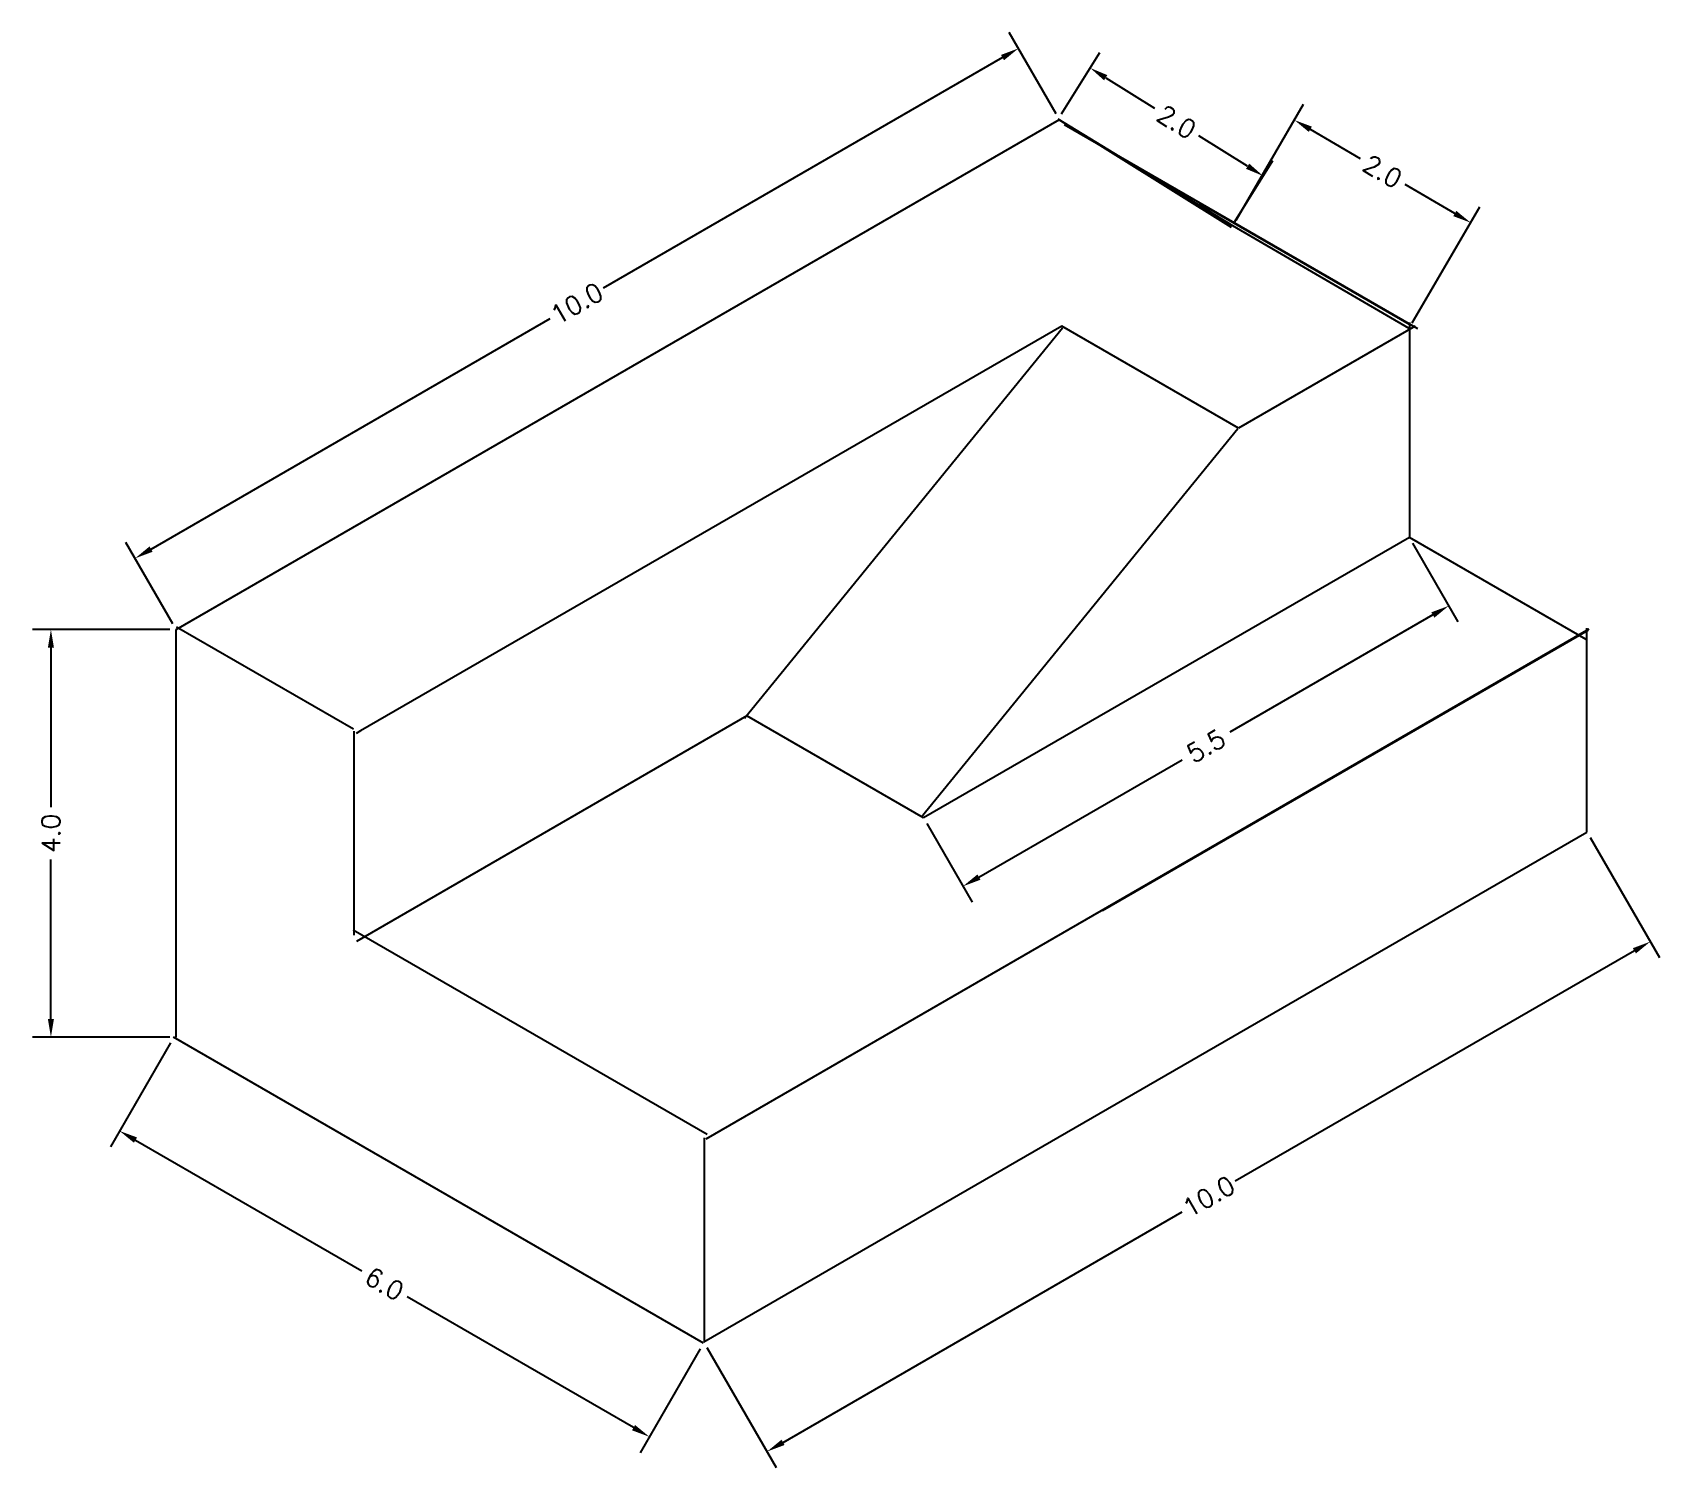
# Model space of a CAD drawing. Header units: inches. Extents: x -426 to 91, y 42 to 258.
# Drawn here: x 74.74 to 90.69, y 45.37 to 59.44 of the extents above; entities that cross this region are included whole.
import ezdxf

# ---------------------------------------------------------------- set-up
doc = ezdxf.new("R2010")
doc.units = ezdxf.units.IN
doc.header["$MEASUREMENT"] = 0
doc.layers.add('Acces Line', color=110, linetype='Continuous')
doc.layers.add('dimention line', color=211, linetype='Continuous')
doc.styles.get("Standard").update_dxf_attribs({"font": 'txt.shx', "bigfont": '@extfont2.shx'})
doc.dimstyles.get("Standard").update_dxf_attribs({"dimtxt": 0.18, "dimasz": 0.18, "dimexe": 0.18, "dimexo": 0.0625, "dimgap": 0.09, "dimtad": 0, "dimdec": 1, "dimzin": 0, "dimdsep": 46, "dimtxsty": 'Standard', "dimcen": 0.09, "dimadec": 0, "dimazin": 0, "dimtfac": 1, "dimtdec": 1, "dimtofl": 0, "dimtmove": 0, "dimatfit": 3, "dimfxl": 1, "dimtolj": 1, "dimtzin": 0, "dimarcsym": 0})

msp = doc.modelspace()

# ---------------------------------------------------------------- blocks, each defined once
blk = doc.blocks.new('*D22')
at = {"layer": 'Defpoints', "color": 0, "transparency": 16777216}
for p in [(84.405, 59.284), (84.807, 58.587), (76.146, 53.587)]:
    blk.add_point(p, dxfattribs=at)
at = {"layer": 'dimention line', "color": 0, "lineweight": -2, "transparency": 16777216}
for p, q in [((84.775, 58.642), (84.315, 59.44)), ((84.249, 59.194), (80.334, 56.934)), ((75.9, 54.374), (79.815, 56.634)), ((76.115, 53.642), (75.654, 54.44))]:
    blk.add_line(p, q, dxfattribs=at)
at = {"layer": 'dimention line', "color": 0, "transparency": 16777216}
for points in [[(84.234, 59.22), (84.264, 59.168), (84.405, 59.284)], [(75.885, 54.4), (75.915, 54.348), (75.744, 54.284)]]:
    blk.add_solid(points, dxfattribs=at)
at = {"layer": 'dimention line', "color": 0, "transparency": 16777216, "insert": (80.075, 56.784), "char_height": 0.18, "attachment_point": 5, "rotation": 30}
blk.add_mtext('\\A1;10.0', dxfattribs=at)
blk = doc.blocks.new('*D23')
at = {"layer": 'Defpoints', "color": 0, "transparency": 16777216}
for p in [(89.98, 51.6), (90.601, 50.525), (81.32, 46.6)]:
    blk.add_point(p, dxfattribs=at)
at = {"layer": 'dimention line', "color": 0, "lineweight": -2, "transparency": 16777216}
for p, q in [((90.011, 51.546), (90.691, 50.369)), ((90.445, 50.435), (86.531, 48.175)), ((82.097, 45.615), (86.011, 47.875)), ((81.351, 46.546), (82.031, 45.369))]:
    blk.add_line(p, q, dxfattribs=at)
at = {"layer": 'dimention line', "color": 0, "transparency": 16777216}
for points in [[(90.43, 50.461), (90.46, 50.409), (90.601, 50.525)], [(82.082, 45.641), (82.112, 45.589), (81.941, 45.525)]]:
    blk.add_solid(points, dxfattribs=at)
at = {"layer": 'dimention line', "color": 0, "transparency": 16777216, "insert": (86.271, 48.025), "char_height": 0.18, "attachment_point": 5, "rotation": 30}
blk.add_mtext('\\A1;10.0', dxfattribs=at)
blk = doc.blocks.new('*D24')
at = {"layer": 'Defpoints', "color": 0, "transparency": 16777216}
for p in [(76.121, 49.587), (75.591, 48.669), (81.317, 46.587)]:
    blk.add_point(p, dxfattribs=at)
at = {"layer": 'dimention line', "color": 0, "lineweight": -2, "transparency": 16777216}
for p, q in [((76.089, 49.533), (75.501, 48.513)), ((75.747, 48.579), (77.968, 47.297)), ((80.631, 45.759), (78.41, 47.042)), ((81.285, 46.533), (80.697, 45.513))]:
    blk.add_line(p, q, dxfattribs=at)
at = {"layer": 'dimention line', "color": 0, "transparency": 16777216}
for points in [[(75.762, 48.605), (75.732, 48.553), (75.591, 48.669)], [(80.646, 45.785), (80.616, 45.733), (80.787, 45.669)]]:
    blk.add_solid(points, dxfattribs=at)
at = {"layer": 'dimention line', "color": 0, "transparency": 16777216, "insert": (78.189, 47.169), "char_height": 0.18, "attachment_point": 5, "rotation": 330}
blk.add_mtext('\\A1;6.0', dxfattribs=at)
blk = doc.blocks.new('*D25')
at = {"layer": 'Defpoints', "color": 0, "transparency": 16777216}
for p in [(74.918, 53.587), (76.146, 53.587), (76.146, 49.587)]:
    blk.add_point(p, dxfattribs=at)
at = {"layer": 'dimention line', "color": 0, "lineweight": -2, "transparency": 16777216}
for p, q in [((76.084, 53.587), (74.738, 53.587)), ((74.918, 53.407), (74.918, 51.842)), ((74.918, 49.767), (74.918, 51.332)), ((76.084, 49.587), (74.738, 49.587))]:
    blk.add_line(p, q, dxfattribs=at)
at = {"layer": 'dimention line', "color": 0, "transparency": 16777216}
for points in [[(74.888, 53.407), (74.948, 53.407), (74.918, 53.587)], [(74.888, 49.767), (74.948, 49.767), (74.918, 49.587)]]:
    blk.add_solid(points, dxfattribs=at)
at = {"layer": 'dimention line', "color": 0, "transparency": 16777216, "insert": (74.918, 51.587), "char_height": 0.18, "attachment_point": 5, "rotation": 90}
blk.add_mtext('\\A1;4.0', dxfattribs=at)
blk = doc.blocks.new('*D26')
at = {"layer": 'Defpoints', "color": 0, "transparency": 16777216}
for p in [(88.239, 54.488), (83.475, 51.738), (83.862, 51.068)]:
    blk.add_point(p, dxfattribs=at)
at = {"layer": 'dimention line', "color": 0, "lineweight": -2, "transparency": 16777216}
for p, q in [((88.27, 54.433), (88.715, 53.662)), ((88.469, 53.728), (86.478, 52.578)), ((84.018, 51.158), (86.01, 52.308)), ((83.507, 51.683), (83.952, 50.912))]:
    blk.add_line(p, q, dxfattribs=at)
at = {"layer": 'dimention line', "color": 0, "transparency": 16777216}
for points in [[(88.454, 53.754), (88.484, 53.702), (88.625, 53.818)], [(84.003, 51.184), (84.033, 51.132), (83.862, 51.068)]]:
    blk.add_solid(points, dxfattribs=at)
at = {"layer": 'dimention line', "color": 0, "transparency": 16777216, "insert": (86.244, 52.443), "char_height": 0.18, "attachment_point": 5, "rotation": 30}
blk.add_mtext('\\A1;5.5', dxfattribs=at)
blk = doc.blocks.new('*D27')
at = {"color": 0, "lineweight": -2, "transparency": 16777216}
for p, q in [((84.829, 58.644), (85.204, 59.245)), ((85.261, 58.997), (85.741, 58.698)), ((86.652, 58.128), (86.173, 58.428)), ((86.526, 57.585), (86.9, 58.186))]:
    blk.add_line(p, q, dxfattribs=at)
at = {"color": 0, "transparency": 16777216}
for points in [[(85.277, 59.022), (85.245, 58.971), (85.109, 59.092)], [(86.668, 58.154), (86.637, 58.103), (86.805, 58.033)]]:
    blk.add_solid(points, dxfattribs=at)
at = {"layer": 'Defpoints', "color": 0, "transparency": 16777216}
for p in [(84.796, 58.591), (86.805, 58.033), (86.492, 57.532)]:
    blk.add_point(p, dxfattribs=at)
at = {"color": 0, "transparency": 16777216, "insert": (85.957, 58.563), "char_height": 0.18, "attachment_point": 5, "rotation": 328.0267}
blk.add_mtext('\\A1;2.0', dxfattribs=at)
blk = doc.blocks.new('*D28')
at = {"color": 0, "lineweight": -2, "transparency": 16777216}
for p, q in [((86.539, 57.599), (87.202, 58.737)), ((87.267, 58.491), (87.755, 58.206)), ((88.684, 57.665), (88.196, 57.95)), ((88.267, 56.592), (88.93, 57.73))]:
    blk.add_line(p, q, dxfattribs=at)
at = {"color": 0, "transparency": 16777216}
for points in [[(87.282, 58.517), (87.252, 58.465), (87.112, 58.581)], [(88.699, 57.691), (88.669, 57.639), (88.84, 57.575)]]:
    blk.add_solid(points, dxfattribs=at)
at = {"layer": 'Defpoints', "color": 0, "transparency": 16777216}
for p in [(87.112, 58.581), (86.508, 57.545), (88.236, 56.538)]:
    blk.add_point(p, dxfattribs=at)
at = {"color": 0, "transparency": 16777216, "insert": (87.976, 58.078), "char_height": 0.18, "attachment_point": 5, "rotation": 329.7746}
blk.add_mtext('\\A1;2.0', dxfattribs=at)

# ---------------------------------------------------------------- dimensions: what is measured, and where the dimension line sits
for p1, p2, distance, picture, middle in [((84.796, 58.591), (86.492, 57.532), 0.59, '*D27', (85.957, 58.563)), ((88.236, 56.538), (86.508, 57.545), -1.2, '*D28', (87.976, 58.078))]:
    dim = msp.add_aligned_dim(p1=p1, p2=p2, distance=distance, dimstyle='Standard')
    dim.commit()
    dim.dimension.update_dxf_attribs({"geometry": picture, "text_midpoint": middle})
at = {"layer": 'dimention line'}
for p1, p2, distance, picture, middle in [((76.146, 53.587), (84.807, 58.587), 0.804, '*D22', (80.075, 56.784)), ((88.239, 54.488), (83.475, 51.738), 0.773, '*D26', (86.244, 52.443)), ((81.32, 46.6), (89.98, 51.6), -1.241, '*D23', (86.271, 48.025)), ((81.317, 46.587), (76.121, 49.587), 1.06, '*D24', (78.189, 47.169))]:
    dim = msp.add_aligned_dim(p1=p1, p2=p2, distance=distance, dimstyle='Standard', dxfattribs=at)
    dim.commit()
    dim.dimension.update_dxf_attribs({"geometry": picture, "text_midpoint": middle})
dim = msp.add_linear_dim(base=(74.918, 53.587), p1=(76.146, 49.587), p2=(76.146, 53.587), angle=90, dimstyle='Standard', dxfattribs=at)
dim.commit()
dim.dimension.update_dxf_attribs({"geometry": '*D25', "text_midpoint": (74.918, 51.587)})

# ---------------------------------------------------------------- linework, layer by layer
for p, q in [((76.146, 53.587), (84.807, 58.587)), ((84.855, 58.537), (88.319, 56.537)), ((88.236, 56.577), (86.18, 57.762)), ((84.83, 56.561), (77.953, 52.591)), ((84.836, 56.542), (81.718, 52.714)), ((86.562, 55.561), (84.83, 56.561)), ((88.294, 56.561), (86.562, 55.561)), ((88.242, 54.495), (88.242, 56.595)), ((86.555, 55.555), (83.452, 51.741)), ((88.239, 54.488), (83.475, 51.738)), ((89.971, 53.488), (88.239, 54.488)), ((76.151, 53.612), (77.884, 52.612)), ((76.146, 49.587), (76.146, 53.587)), ((81.343, 48.592), (90.003, 53.592)), ((81.743, 52.738), (77.913, 50.526)), ((83.475, 51.738), (81.743, 52.738)), ((77.888, 52.589), (77.888, 50.589)), ((81.32, 46.6), (89.98, 51.6)), ((77.882, 50.64), (81.352, 48.637)), ((81.317, 46.587), (76.121, 49.587))]:
    msp.add_line(p, q)
at = {"layer": 'Acces Line'}
for p, q in [((86.508, 57.545), (84.796, 58.591)), ((84.796, 58.591), (86.492, 57.532)), ((88.236, 56.538), (86.508, 57.545)), ((89.991, 53.577), (85.228, 50.827)), ((89.98, 51.6), (89.98, 53.6)), ((77.953, 52.591), (77.912, 52.567)), ((81.326, 46.6), (81.326, 48.6))]:
    msp.add_line(p, q, dxfattribs=at)

msp.set_redraw_order([(e.dxf.handle, doc.entitydb.next_handle()) for e in msp.query("TEXT MTEXT ATTDEF DIMENSION ARC_DIMENSION")])  # texts and dimensions are drawn at this point

doc.saveas('drawing.dxf')
